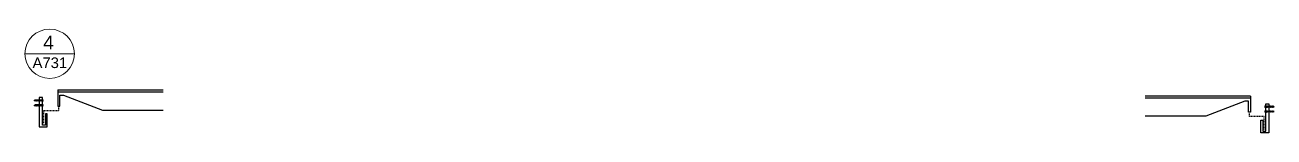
# Model space of a CAD drawing. Header units: centimetres. Extents: x -363 to 1254, y -305 to 549.
# Drawn here: x 231.8 to 414.9, y 528.2 to 543.4 of the extents above; entities that cross this region are included whole.
import ezdxf
from ezdxf.enums import TextEntityAlignment as Align

# ---------------------------------------------------------------- set-up
doc = ezdxf.new("R2010")
doc.units = ezdxf.units.CM
doc.header["$MEASUREMENT"] = 0
doc.linetypes.add('HIDDEN2', pattern=[0.1875, 0.125, -0.0625])
doc.layers.add('A-ANNO-SYMB', color=2, linetype='Continuous', lineweight=18)
for name, color, linetype in [('A-furn', 8, 'Continuous'), ('viti', 3, 'Continuous'), ('viti e cerniere', 3, 'Continuous')]:
    doc.layers.add(name, color=color, linetype=linetype)
doc.styles.get("Standard").update_dxf_attribs({"font": 'Arial.ttf'})

# ---------------------------------------------------------------- blocks, each defined once
blk = doc.blocks.new('vite')
at = {"layer": 'viti e cerniere'}
for p, q in [((-0.23, -0.12), (-0.31, -0.12)), ((-0.09, -0.12), (-0.17, -0.12)), ((0.04, -0.12), (-0.03, -0.12)), ((0.18, -0.12), (0.1, -0.12)), ((0.31, -0.12), (0.24, -0.12)), ((0.45, -0.12), (0.37, -0.12)), ((0.58, -0.12), (0.51, -0.12)), ((0.72, -0.12), (0.64, -0.12)), ((0.86, -0.12), (0.78, -0.12)), ((0.99, -0.12), (0.91, -0.12)), ((1.08, -0.31), (1, -0.31)), ((1.13, -0.12), (1.05, -0.12)), ((1.21, -0.31), (1.14, -0.31)), ((1.26, -0.12), (1.19, -0.12)), ((1.3, -0.31), (1.27, -0.31))]:
    blk.add_line(p, q, dxfattribs=at)
blk.add_lwpolyline([(1.3, -0.5), (1.33, -0.5, 0.451416), (1.33, 0.07), (1.3, 0.07)], format="xyb", close=True, dxfattribs=at)
for points in [[(-0.28, -0.31), (-0.34, -0.31), (-0.5, -0.22), (-0.37, -0.14)], [(-0.31, -0.07), (-0.37, -0.14), (-0.38, -0.17), (-0.38, -0.26), (-0.31, -0.07), (-0.31, -0.12), (-0.33, -0.22), (-0.38, -0.26)], [(-0.17, -0.07), (-0.23, -0.12), (-0.28, -0.31), (-0.28, -0.37), (-0.17, -0.07), (-0.17, -0.12), (-0.22, -0.31), (-0.28, -0.37)], [(-0.03, -0.07), (-0.09, -0.12), (-0.14, -0.31), (-0.14, -0.37), (-0.03, -0.07), (-0.03, -0.12), (-0.08, -0.31), (-0.14, -0.37)], [(0.1, -0.07), (0.04, -0.12), (-0.01, -0.31), (-0.01, -0.37), (0.1, -0.07), (0.1, -0.12), (0.05, -0.31), (-0.01, -0.37)], [(0.24, -0.07), (0.18, -0.12), (0.13, -0.31), (0.13, -0.37), (0.24, -0.07), (0.24, -0.12), (0.19, -0.31), (0.13, -0.37)], [(0.37, -0.07), (0.31, -0.12), (0.26, -0.31), (0.26, -0.37), (0.37, -0.07), (0.37, -0.12), (0.32, -0.31), (0.26, -0.37)], [(0.51, -0.07), (0.45, -0.12), (0.4, -0.31), (0.4, -0.37), (0.51, -0.07), (0.51, -0.12), (0.46, -0.31), (0.4, -0.37)], [(0.64, -0.07), (0.58, -0.12), (0.53, -0.31), (0.53, -0.37), (0.64, -0.07), (0.64, -0.12), (0.59, -0.31), (0.53, -0.37)], [(0.78, -0.07), (0.72, -0.12), (0.67, -0.31), (0.67, -0.37), (0.78, -0.07), (0.78, -0.12), (0.73, -0.31), (0.67, -0.37)], [(0.91, -0.07), (0.86, -0.12), (0.81, -0.31), (0.81, -0.37), (0.91, -0.07), (0.91, -0.12), (0.86, -0.31), (0.81, -0.37)], [(1.05, -0.07), (0.99, -0.12), (0.94, -0.31), (0.94, -0.37), (1.05, -0.07), (1.05, -0.12), (1, -0.31), (0.94, -0.37)], [(1.19, -0.07), (1.13, -0.12), (1.08, -0.31), (1.08, -0.37), (1.19, -0.07), (1.19, -0.12), (1.14, -0.31), (1.08, -0.37)], [(1.3, -0.09), (1.26, -0.12), (1.21, -0.31), (1.21, -0.37), (1.3, -0.14)], [(1.3, -0.22), (1.27, -0.31), (1.21, -0.37)]]:
    blk.add_lwpolyline(points, dxfattribs=at)

msp = doc.modelspace()

# ---------------------------------------------------------------- linework, layer by layer
at = {"layer": 'A-ANNO-SYMB', "linetype": 'Continuous', "lineweight": 20}
msp.add_circle((235.44, 539.8), 3.62, dxfattribs=at)
at = {"layer": 'A-furn', "linetype": 'Continuous', "lineweight": 20}
msp.add_line((231.82, 539.8), (239.06, 539.8), dxfattribs=at)
at = {"layer": 'A-furn'}
for p, q in [((234.37, 533.35), (233.92, 533.35)), ((233.92, 533.35), (233.92, 529.08)), ((234.37, 529.33), (234.37, 533.35)), ((236.61, 534.5), (236.61, 532.12)), ((236.61, 534.5), (252.06, 534.5)), ((236.61, 534.18), (252.06, 534.18)), ((236.91, 532.12), (236.91, 533.73)), ((236.91, 533.73), (237.45, 533.73)), ((237.45, 533.73), (243.17, 531.52)), ((411.43, 533.59), (395.98, 533.59)), ((411.43, 533.27), (395.98, 533.27)), ((410.6, 532.82), (404.87, 530.61)), ((411.13, 532.82), (410.6, 532.82)), ((411.13, 531.21), (411.13, 532.82)), ((411.43, 533.59), (411.43, 531.21)), ((235.09, 530.95), (234.82, 530.95)), ((234.82, 530.95), (234.82, 529.33)), ((235.09, 529.08), (235.09, 530.95)), ((236.61, 532.12), (236.91, 532.12)), ((243.17, 531.52), (252.06, 531.52)), ((411.43, 531.21), (411.13, 531.21)), ((413.67, 528.42), (413.67, 532.44)), ((413.67, 532.44), (414.12, 532.44)), ((414.12, 532.44), (414.12, 528.17)), ((233.92, 529.08), (234.34, 529.08)), ((234.34, 529.08), (235.09, 529.08)), ((234.82, 529.33), (234.37, 529.33)), ((404.87, 530.61), (395.98, 530.61)), ((412.95, 528.17), (412.95, 530.04)), ((412.95, 530.04), (413.22, 530.04)), ((413.22, 530.04), (413.22, 528.42)), ((413.7, 528.17), (412.95, 528.17)), ((413.22, 528.42), (413.67, 528.42)), ((414.12, 528.17), (413.7, 528.17))]:
    msp.add_line(p, q, dxfattribs=at)
at = {"layer": 'viti', "linetype": 'HIDDEN2'}
for p, q in [((234.6, 529.6), (234.6, 531.47)), ((234.6, 531.47), (236.77, 531.47)), ((236.77, 531.47), (236.77, 531.98)), ((411.27, 530.56), (411.27, 531.07)), ((413.45, 530.56), (411.27, 530.56)), ((413.45, 528.69), (413.45, 530.56))]:
    msp.add_line(p, q, dxfattribs=at)

# ---------------------------------------------------------------- block references
at = {"layer": 'A-furn', "yscale": 0.6655280376837709, "zscale": 0.6655280376837709}
for p, xscale in [((233.5, 533.08), 0.6655280376837709), ((233.5, 532.36), 0.6655280376837709), ((414.54, 532.17), -0.6655280376837709), ((414.54, 531.45), -0.6655280376837709)]:
    msp.add_blockref('vite', p, dxfattribs=dict(at, xscale=xscale))

# ---------------------------------------------------------------- texts
at = {"layer": 'A-ANNO-SYMB', "linetype": 'Continuous', "lineweight": 20}
for tag, text, height, p in [('4', 'A', 2, (235.27, 542.45)), ('A731', 'A301', 1.555, (235.46, 539.25))]:
    msp.add_attdef(tag, text=text, height=height, dxfattribs=at).set_placement(p, align=Align.TOP_CENTER)

doc.saveas('drawing.dxf')
